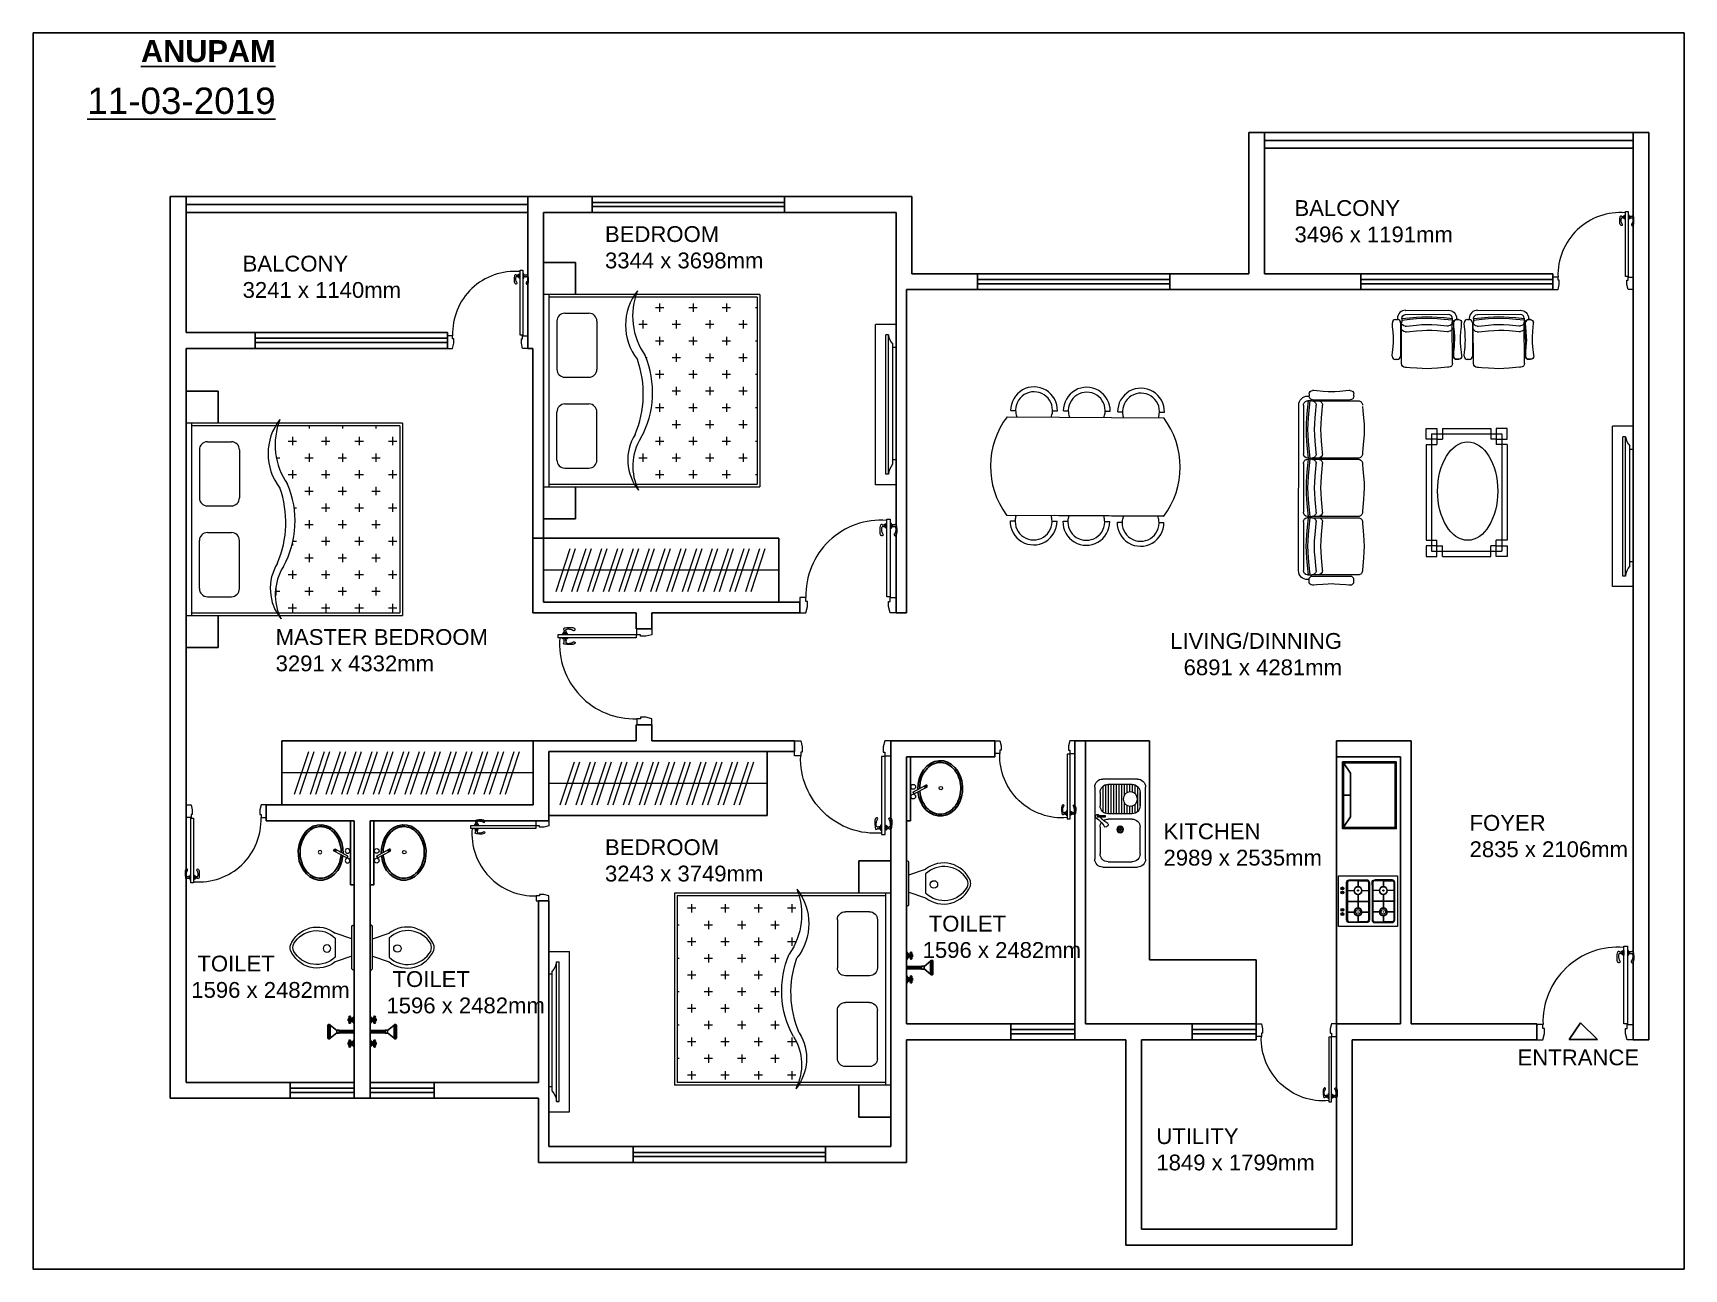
# Model space of a CAD drawing. Header units: millimetres. Extents: x 3764613 to 3780273, y -673 to 11054.
import ezdxf

# ---------------------------------------------------------------- set-up
doc = ezdxf.new("R2010")
doc.units = ezdxf.units.MM
for name, color, linetype, lineweight in [('doors&windows', 160, 'Continuous', 5), ('FUR', 8, 'Continuous', 5), ('FURN', 8, 'Continuous', 5), ('furniture', 183, 'Continuous', 5), ('GAS STOW', 124, 'Continuous', 5), ('GREY', 8, 'Continuous', 0), ('PS_SH', 125, 'Continuous', 25), ('WASH BASIN', 125, 'Continuous', 5)]:
    doc.layers.add(name, color=color, linetype=linetype, lineweight=lineweight)
doc.layers.add('GRAY', color=8, linetype='Continuous')
doc.layers.add('Wall', color=30, linetype='Continuous')
doc.styles.get("Standard").update_dxf_attribs({"font": 'arial.ttf', "height": 100})

msp = doc.modelspace()

# ---------------------------------------------------------------- texts
at = {"layer": 'Wall', "color": 7, "char_height": 250, "attachment_point": 3}
for s, insert in [('{\\fArial|b1|i0|c0|p34;\\H0.83333x;\\L\\C0;ANUPAM}', (3766914, 10986)), ('{\\L11-03-2019}', (3766914, 10536))]:
    msp.add_mtext_dynamic_manual_height_columns(s, width=2991.35, gutter_width=500, heights=[0], dxfattribs=dict(at, insert=insert))
at = {"layer": 'Wall', "char_height": 150}
for s, width, gutter_width, heights, insert, attachment_point in [('BALCONY\\P3496 x 1191mm ', 1712.56, 500, [0], (3776578, 9468), 1), ('BEDROOM   \\P3344 x 3698mm', 3532.05, 500, [0], (3770038, 9221), 1), ('BALCONY\\P3241 x 1140mm ', 1712.56, 500, [0], (3766601, 8941), 1), ('MASTER BEDROOM   \\P3291 x 4332mm', 3532.05, 500, [0], (3766914, 5398), 1), ('LIVING/DINNING\\P6891 x 4281mm', 1724.87, 500, [0], (3777029, 5361), 3), ('KITCHEN\\P2989 x 2535mm', 1837.39, 500, [0], (3775336, 3555), 1), ('BEDROOM   \\P3243 x 3749mm', 3532.05, 500, [0], (3770038, 3404), 1), ('ENTRANCE', 1163.61, 500, [0], (3779847, 1410), 3), ('UTILITY\\P1849 x 1799mm', 2502.49, 626, [421], (3775268, 663), 1)]:
    msp.add_mtext_dynamic_manual_height_columns(s, width=width, gutter_width=gutter_width, heights=heights, dxfattribs=dict(at, insert=insert, attachment_point=attachment_point))
at = {"layer": 'Wall'}
note = msp.add_mtext_dynamic_manual_height_columns('FOYER   \\P2835 x 2106mm\\P', width=2040.22, gutter_width=500, heights=[470, 0], dxfattribs=dict(at, insert=(3778239, 3635), char_height=150, attachment_point=1))
note = msp.add_mtext_dynamic_manual_height_columns(' TOILET  \\P1596 x 2482mm\\P', width=2040.22, gutter_width=500, heights=[470, 0], dxfattribs=dict(at, insert=(3773051, 2679), char_height=150, attachment_point=1))
note = msp.add_mtext_dynamic_manual_height_columns(' TOILET  \\P1596 x 2482mm\\P', width=2040.22, gutter_width=500, heights=[470, 0], dxfattribs=dict(at, insert=(3766114, 2300), char_height=150, attachment_point=1))
note = msp.add_mtext_dynamic_manual_height_columns(' TOILET  \\P1596 x 2482mm\\P', width=2040.22, gutter_width=500, heights=[470, 0], dxfattribs=dict(at, insert=(3767965, 2153), char_height=150, attachment_point=1))

# ---------------------------------------------------------------- blocks, each defined once
blk = doc.blocks.new('A$C30CD52F0')
at = {"layer": 'doors&windows'}
for points in [[(22.74, 23.32), (22.35, 23.32)], [(22.36, 22.71), (22.74, 22.71)], [(24.22, 23.32), (24.61, 23.32)], [(24.6, 22.71), (24.22, 22.71)]]:
    blk.add_lwpolyline(points, dxfattribs=at)
for points in [[(22.96, 22.35), (22.74, 22.35), (22.74, 23.65), (22.96, 23.65)], [(23.03, 24.8), (23.93, 24.8), (23.93, 4.18), (23.03, 4.18)], [(24, 22.35), (24.22, 22.35), (24.22, 23.65), (24, 23.65)], [(1.6, 4), (0, 4), (0, 0), (1.6, 0), (2, 1.6), (2, 3), (1.6, 3), (1.6, 4)], [(23.85, 4), (25.45, 4), (25.45, 0), (23.85, 0), (23.45, 1.6), (23.45, 3), (23.85, 3), (23.85, 4)]]:
    blk.add_lwpolyline(points, close=True, dxfattribs=at)
blk.add_arc((21.38, 4.68), 19.79, 85.2161, 181.9693, dxfattribs=at)
for points, start_tangent, end_tangent in [([(22.35, 23.32), (22.16, 23.23), (21.99, 23.23), (21.81, 23.35), (21.53, 23.43), (21.32, 22.94), (21.23, 21.57), (21.53, 20.47), (21.77, 20.34), (22.02, 20.59), (21.85, 21), (21.6, 21.78), (21.57, 22.09), (21.62, 22.47), (21.69, 22.64), (21.75, 22.73), (21.92, 22.82), (22.16, 22.78), (22.34, 22.7), (22.35, 23.32)], (-0.854735, -0.519065), (-0.854735, -0.519065)), ([(24.61, 23.32), (24.8, 23.23), (24.96, 23.23), (25.15, 23.35), (25.43, 23.43), (25.64, 22.94), (25.73, 21.57), (25.43, 20.47), (25.19, 20.34), (24.94, 20.59), (25.11, 21), (25.35, 21.78), (25.39, 22.09), (25.34, 22.47), (25.27, 22.64), (25.21, 22.73), (25.04, 22.82), (24.8, 22.78), (24.62, 22.7), (24.61, 23.32)], (0.854735, -0.519065), (0.854735, -0.519065))]:
    blk.add_spline(points, degree=3, dxfattribs=dict(at, start_tangent=start_tangent, end_tangent=end_tangent))
blk = doc.blocks.new('A$C1FEC56E2')
at = {"layer": 'furniture', "color": 151, "ltscale": 0.5}
for p, q in [((19, 27), (0, 27)), ((5.83, 26), (3.5, 19)), ((13.17, 26), (15.5, 19)), ((13.5, 19), (5.5, 19))]:
    blk.add_line(p, q, dxfattribs=at)
blk.add_lwpolyline([(1, 26), (18, 26)], dxfattribs=at)
blk.add_circle((9.1, 15.49), 1.57, dxfattribs=at)
for centre, radius, start, end in [((0.88, 26.87), 0.884, 171.8699, 278.1301), ((18.13, 26.87), 0.884, 261.8699, 8.1301), ((13.02, 11.42), 12.17, 141.46911, 247.97143), ((13.7, 11.18), 11.33, 136.36773, 238.94682), ((5.98, 11.42), 12.17, 292.02843, 38.53071), ((5.3, 11.18), 11.33, 301.05301, 43.63209), ((9.5, 5.12), 4, 245.73182, 294.26817), ((9.5, 4), 4, 254.86053, 285.13947)]:
    blk.add_arc(centre, radius, start, end, dxfattribs=at)
blk = doc.blocks.new('A$C72CD4F79')
at = {"layer": 'PS_SH'}
for p, q in [((-8.87, 2.2), (-8.07, 2.2)), ((-8.87, -2.2), (-8.87, 2.2)), ((-8.87, 2.04), (-8.07, 2.04)), ((-8.87, 1.88), (-8.07, 1.88)), ((-8.87, 1.72), (-8.07, 1.72)), ((-8.87, 1.56), (-8.07, 1.56)), ((-8.87, 1.4), (-8.07, 1.4)), ((-8.87, 1.24), (-8.07, 1.24)), ((-8.87, 1.08), (-8.07, 1.08)), ((-8.87, 0.92), (-8.07, 0.92)), ((-8.87, 0.76), (-8.07, 0.76)), ((-8.87, 0.6), (-8.07, 0.6)), ((-8.87, 0.44), (-8.07, 0.44)), ((-8.87, 0.28), (-8.07, 0.28)), ((-8.87, 0.2), (-8.07, 0.2)), ((-8.87, 0.04), (-8.07, 0.04)), ((-8.67, 2.4), (-8.27, 2.4)), ((-8.07, -2.2), (-8.07, 2.2)), ((-8.07, 2.2), (-5.87, 0.4)), ((-5.87, -0.48), (-5.87, 0.48)), ((-5.87, 0.48), (-5.07, 0.48)), ((-5.07, -0.48), (-5.07, 0.48)), ((-5.07, 0.4), (0, 0.4)), ((-5.07, 0.24), (0, 0.24)), ((0, -0.4), (0, 0.4)), ((-8.87, -0.12), (-8.07, -0.12)), ((-8.87, -0.28), (-8.07, -0.28)), ((-8.87, -0.44), (-8.07, -0.44)), ((-8.87, -0.6), (-8.07, -0.6)), ((-8.87, -0.76), (-8.07, -0.76)), ((-8.87, -0.92), (-8.07, -0.92)), ((-8.87, -1.08), (-8.07, -1.08)), ((-8.87, -1.24), (-8.07, -1.24)), ((-8.87, -1.4), (-8.07, -1.4)), ((-8.87, -1.56), (-8.07, -1.56)), ((-8.87, -1.72), (-8.07, -1.72)), ((-8.87, -1.88), (-8.07, -1.88)), ((-8.87, -2.04), (-8.07, -2.04)), ((-8.87, -2.2), (-8.07, -2.2)), ((-8.67, -2.4), (-8.27, -2.4)), ((-8.07, -2.2), (-5.87, -0.4)), ((-5.87, -0.48), (-5.07, -0.48)), ((-5.07, -0.24), (0, -0.24)), ((-5.07, -0.4), (0, -0.4))]:
    blk.add_line(p, q, dxfattribs=at)
at = {"layer": 'PS_SH', "color": 15}
for p, q in [((-1.02, 4.38), (-2.03, 4.38)), ((-2.03, 4.38), (-2.03, 3.62)), ((-2.03, 3.62), (-1.02, 3.62)), ((-1.65, 4.38), (-1.65, 4.64)), ((-1.65, 3.62), (-1.65, 3.37)), ((-1.4, 4.38), (-1.4, 4.64)), ((-1.4, 3.62), (-1.4, 3.37)), ((-1.02, 3.62), (-1.02, 4.38)), ((-0.76, 3.51), (-0.76, 4.48)), ((-0.25, 4.9), (-0.25, 3.1)), ((0, 5.4), (0, 2.6)), ((-1.02, -3.62), (-2.03, -3.62)), ((-2.03, -3.62), (-2.03, -4.38)), ((-2.03, -4.38), (-1.02, -4.38)), ((-1.65, -3.62), (-1.65, -3.37)), ((-1.65, -4.38), (-1.65, -4.64)), ((-1.4, -3.62), (-1.4, -3.37)), ((-1.4, -4.38), (-1.4, -4.64)), ((-1.02, -4.38), (-1.02, -3.62)), ((-0.76, -4.49), (-0.76, -3.52)), ((-0.25, -3.1), (-0.25, -4.9)), ((0, -2.6), (0, -5.4))]:
    blk.add_line(p, q, dxfattribs=at)
for centre in [(-1.52, 4.89), (-1.52, 4), (-1.52, 3.11), (-1.52, -3.11), (-1.52, -4), (-1.52, -4.89)]:
    blk.add_circle(centre, 0.284, dxfattribs=at)
at = {"layer": 'PS_SH'}
for centre, start, end in [((-8.67, 2.2), 90, 180), ((-8.27, 2.2), 360, 90), ((-8.67, -2.2), 180, 270), ((-8.27, -2.2), 270, 360)]:
    blk.add_arc(centre, 0.2, start, end, dxfattribs=at)
at = {"layer": 'PS_SH', "color": 15}
for centre, start, end in [((-1.4, 5.78), 285.2551, 344.7449), ((-1.4, 2.22), 15.2551, 74.7449), ((-1.4, -2.22), 285.2551, 344.7449), ((-1.4, -5.78), 15.2551, 74.7449)]:
    blk.add_arc(centre, 1.45, start, end, dxfattribs=at)
blk = doc.blocks.new('A$C1DA0452C')
at = {"layer": 'GRAY', "color": 4, "ltscale": 36}
for p, q in [((18.41, 22.64), (19.77, 22.64)), ((18.41, 0), (18.41, 22.64)), ((18.41, 0), (19.77, 0))]:
    blk.add_line(p, q, dxfattribs=at)
at = {"layer": 'GREY', "color": 5}
for p, q in [((17.18, 13.14), (12.66, 10.74)), ((17.53, 12.49), (13.01, 10.09)), ((17.53, 12.49), (17.18, 13.14))]:
    blk.add_line(p, q, dxfattribs=at)
for centre, radius in [((7.68, 11.1), 0.607), ((17.43, 14.1), 0.836), ((13.14, 10.59, 1.39), 0.279), ((17.43, 10.66), 0.836)]:
    blk.add_circle(centre, radius, dxfattribs=at)
blk.add_arc((12.84, 10.41), 0.369, 118.05162, 298.05162, dxfattribs=at)
at = {"layer": 'Wall', "color": 4, "extrusion": (0, 0, -1)}
blk.add_ellipse((7.9, 11.2), major_axis=(0, -9.79), ratio=0.809315, start_param=4.673419, end_param=10.873631, dxfattribs=at)
at = {"layer": 'Wall', "color": 4}
blk.add_open_spline([(15.16, 11.23), (15.17, 10.44), (15.09, 9.64), (14.7, 7.79), (14.31, 6.76), (13.27, 4.95), (12.62, 4.17), (11.16, 2.96), (10.34, 2.53), (8.97, 2.14), (8.43, 2.06), (7.9, 2.06), (7.32, 2.06), (6.74, 2.15), (5.33, 2.58), (4.52, 3.03), (3.08, 4.28), (2.44, 5.07), (1.42, 6.9), (1.05, 7.94), (0.62, 10.11), (0.57, 11.25), (0.8, 13.47), (1.08, 14.56), (1.93, 16.52), (2.49, 17.4), (3.83, 18.85), (4.6, 19.41), (6.23, 20.16), (7.09, 20.34), (8.82, 20.32), (9.68, 20.12), (11.3, 19.34), (12.06, 18.76), (13.38, 17.29), (13.94, 16.39), (14.76, 14.41), (15.02, 13.32), (15.12, 12.16), (15.13, 12.11), (15.13, 12.05)], degree=3, knots=[4.708407, 4.708407, 4.708407, 4.708407, 4.966362, 4.966362, 5.329618, 5.329618, 5.692873, 5.692873, 6.056129, 6.056129, 6.283185, 6.283185, 6.283185, 6.527221, 6.527221, 6.890477, 6.890477, 7.253733, 7.253733, 7.616989, 7.616989, 7.980244, 7.980244, 8.3435, 8.3435, 8.706756, 8.706756, 9.070012, 9.070012, 9.433268, 9.433268, 9.796524, 9.796524, 10.159779, 10.159779, 10.523035, 10.523035, 10.886291, 10.886291, 10.902852, 10.902852, 10.902852, 10.902852], dxfattribs=at)
blk = doc.blocks.new('A$C78FE43DC')
h = blk.add_hatch()
h.set_pattern_fill('CROSS', color=191, scale=25, angle=180)
h.set_pattern_definition([(180, (91.328, 80.9995), (-6.25, -6.25), [3.125, -9.375]), (270, (89.7656, 82.562), (6.25, -6.25), [3.125, -9.375])])
h.paths.add_polyline_path([(72.33, 1), (72.33, 46.65, 0.224032), (50.44, 42.99, -0.230989), (19.62, 44.53, 0.230274), (2.33, 46.42), (2.33, 1)])
at = {"layer": 'FURN', "color": 30}
for p, q in [((73.33, 81, 1209.49), (1.33, 81, 1209.49)), ((1.33, 81, 1209.49), (1.33, 0, 1209.49)), ((73.33, 0, 1209.49), (73.33, 81, 1209.49)), ((73.33, 79, 1209.49), (1.33, 79, 1209.49)), ((2.33, 79, 1209.49), (2.33, 1, 1209.49)), ((72.33, 1, 1209.49), (72.33, 79, 1209.49)), ((72.33, 1, 1209.49), (2.33, 1, 1209.49)), ((1.33, 0, 1209.49), (1.33, 0, 1209.49)), ((73.33, 0, 1209.49), (1.33, 0, 1209.49))]:
    blk.add_line(p, q, dxfattribs=at)
at = {"layer": 'FURN', "color": 191}
for p, q in [((11.33, 76, 1209.49), (29.33, 76, 1209.49)), ((63.33, 76, 1209.49), (45.33, 76, 1209.49)), ((8.33, 73, 1209.49), (8.33, 64, 1209.49)), ((32.33, 73, 1209.49), (32.33, 64, 1209.49)), ((42.33, 73, 1209.49), (42.33, 64, 1209.49)), ((66.33, 73, 1209.49), (66.33, 64, 1209.49)), ((11.33, 61, 1209.49), (29.33, 61, 1209.49)), ((63.33, 61, 1209.49), (45.33, 61, 1209.49))]:
    blk.add_line(p, q, dxfattribs=at)
for centre, radius, start, end in [((11.33, 73, 1209.49), 3, 90, 180), ((29.33, 73, 1209.49), 3, 0, 90), ((45.33, 73, 1209.49), 3, 90, 180), ((63.33, 73, 1209.49), 3, 0, 90), ((11.33, 64, 1209.49), 3, 180, 270), ((29.33, 64, 1209.49), 3, 270, 0), ((45.33, 64, 1209.49), 3, 180, 270), ((63.33, 64, 1209.49), 3, 270, 0), ((11.38, 31.45, 1209.49), 18.01, 58.09136, 129.18046), ((61.86, 29.47, 1209.49), 20.82, 51.91904, 128.08096), ((9.03, 27.7, 1209.49), 19.88, 57.83898, 117.01953), ((36.61, 75.34, 1209.49), 35.19, 241.11782, 293.14402), ((36.1, 82.31, 1209.49), 38.68, 246.8675, 289.52669), ((65.27, 21.62, 1209.49), 26, 68.72561, 124.75984)]:
    blk.add_arc(centre, radius, start, end, dxfattribs=at)
at = {"layer": 'Wall'}
for p, q in [((-10.67, 69, 1209.49), (-10.67, 81, 1209.49)), ((85.33, 69, 1209.49), (85.33, 81, 1209.49)), ((1.33, 69, 1209.49), (-10.67, 69, 1209.49)), ((73.33, 69, 1209.49), (85.33, 69, 1209.49))]:
    blk.add_line(p, q, dxfattribs=at)
blk = doc.blocks.new('A$C3B0D2125')
at = {"layer": 'WASH BASIN'}
h = blk.add_hatch(dxfattribs=at)
h.set_pattern_fill('HONEY', color=256, scale=3, style=0)
h.set_pattern_definition([(0, (-3678.3037, -774.5299), (0.5625, 0.324759525), [0.375, -0.75]), (120, (-3678.3037, -774.5299), (-0.5625, 0.324759527), [0.375, -0.75]), (60, (-3678.3037, -774.5299), (1e-09, 0.649519052), [-0.75, 0.375])])
h.paths.add_polyline_path([(17.68, 9.5, 1), (20.14, 9.5, 1)])
for p, q in [((13, 5), (13, 14)), ((15, 5), (15, 14))]:
    blk.add_line(p, q, dxfattribs=at)
for points in [[(3, 19), (30, 19)], [(0, 3), (0, 16)], [(2, 5), (2, 14)], [(2, 14), (13, 14)], [(2, 13), (13, 13)], [(2.17, 15), (12.83, 15)], [(2.76, 16), (12.24, 16)], [(5, 17), (10, 17)], [(13.65, 17.7), (13.65, 15.06), (14.35, 15.06), (14.35, 17.7)], [(14.05, 18), (13.95, 18)], [(18, 17), (28, 17)], [(31, 14), (31, 5)], [(33, 16), (33, 3)], [(2, 12), (13, 12)], [(2, 11), (13, 11)], [(2, 10), (13, 10)], [(2, 9), (13, 9)], [(2, 8), (6.14, 8)], [(2, 7), (5.16, 7)], [(8.86, 8), (13, 8)], [(9.84, 7), (13, 7)], [(2, 6), (4.83, 6)], [(2, 5), (4.9, 5)], [(2.17, 4), (5.41, 4)], [(2.76, 3), (12.24, 3)], [(30, 0), (3, 0)], [(10, 2), (5, 2)], [(5, 2), (10, 2)], [(9.59, 4), (12.83, 4)], [(10.1, 5), (13, 5)], [(10.17, 6), (13, 6)], [(28, 2), (18, 2)]]:
    blk.add_lwpolyline(points, dxfattribs=at)
for centre, radius in [((7.5, 5.68), 2.68), ((18.91, 9.5), 1.23)]:
    blk.add_circle(centre, radius, dxfattribs=at)
for centre, radius, start, end in [((3, 16), 3, 90, 180), ((14, 18), 0.719, 39.16288, 230.83712), ((30, 16), 3, 0, 90), ((5, 14), 3, 90, 180), ((10, 14), 3, 0, 90), ((8.94, 10.02), 8.73, 57.30852, 58.13983), ((13.97, 17.68), 0.322, 94.64222, 176.21866), ((14.03, 17.68), 0.322, 3.78134, 85.35778), ((8.94, 10.02), 8.73, 27.83039, 51.71715), ((21.98, 23.06), 8.73, 211.86017, 242.16961), ((18, 14), 3, 144.79037, 180), ((18, 14), 3, 90, 125.20963), ((17.05, 14.95), 0.931, 244.87145, 25.12855), ((28, 14), 3, 0, 90), ((3, 3), 3, 180, 270), ((5, 5), 3, 180, 270), ((10, 5), 3, 270, 0), ((18, 5), 3, 180, 270), ((28, 5), 3, 270, 0), ((30, 3), 3, 270, 0)]:
    blk.add_arc(centre, radius, start, end, dxfattribs=at)
blk = doc.blocks.new('A$C4C712874')
at = {"layer": 'GAS STOW'}
for p, q in [((1.33, 13.54), (3.78, 13.54)), ((5.21, 14.97), (5.21, 17.17)), ((5.21, 13.54), (5.29, 13.54)), ((5.21, 13.46), (5.21, 13.54)), ((6.72, 13.54), (9.17, 13.54)), ((13.28, 13.54), (10.83, 13.54)), ((14.79, 13.54), (14.71, 13.54)), ((14.79, 14.97), (14.79, 17.17)), ((14.79, 13.46), (14.79, 13.54)), ((18.67, 13.54), (16.22, 13.54)), ((20.2, 14.45), (21.03, 14.4)), ((20.2, 14.15), (21.03, 14.2)), ((20.2, 12.9), (21.03, 12.85)), ((20.2, 12.6), (21.03, 12.65)), ((1.33, 9.54), (9.17, 9.54)), ((5.21, 6.97), (5.21, 12.03)), ((18.67, 9.54), (10.83, 9.54)), ((14.79, 6.97), (14.79, 12.03)), ((20.2, 6.4), (21.03, 6.35)), ((1.33, 5.54), (3.78, 5.54)), ((5.21, 5.46), (5.21, 5.54)), ((5.21, 5.54), (5.29, 5.54)), ((5.21, 1.83), (5.21, 4.03)), ((6.72, 5.54), (9.17, 5.54)), ((13.28, 5.54), (10.83, 5.54)), ((14.79, 5.54), (14.71, 5.54)), ((14.79, 5.46), (14.79, 5.54)), ((14.79, 1.83), (14.79, 4.03)), ((18.67, 5.54), (16.22, 5.54)), ((20.2, 6.1), (21.03, 6.15)), ((20.2, 4.85), (21.03, 4.8)), ((20.2, 4.55), (21.03, 4.6))]:
    blk.add_line(p, q, dxfattribs=at)
blk.add_lwpolyline([(0, 19), (22, 19), (22, 0), (0, 0)], close=True, dxfattribs=at)
for points in [[(9.5, 2.5), (9.5, 16.5, 0.414214), (8.5, 17.5), (2, 17.5, 0.414214), (1, 16.5), (1, 2.5, 0.414214), (2, 1.5), (8.5, 1.5)], [(5.29, 1.8), (2, 1.8, -0.414214), (1.3, 2.5), (1.3, 16.5, -0.414214), (2, 17.2), (5.29, 17.2)], [(1.33, 16.17), (1.33, 16.5, -0.414214), (2, 17.17), (5.21, 17.17)], [(5.29, 1.8), (8.5, 1.8, 0.414214), (9.2, 2.5), (9.2, 16.5, 0.414214), (8.5, 17.2), (5.29, 17.2)], [(9.17, 16.17), (9.17, 16.5, 0.414214), (8.5, 17.17), (5.29, 17.17)], [(10.5, 2.5), (10.5, 16.5, -0.414214), (11.5, 17.5), (18, 17.5, -0.414214), (19, 16.5), (19, 2.5, -0.414214), (18, 1.5), (11.5, 1.5)], [(14.71, 1.8), (11.5, 1.8, -0.414214), (10.8, 2.5), (10.8, 16.5, -0.414214), (11.5, 17.2), (14.71, 17.2)], [(10.83, 16.17), (10.83, 16.5, -0.414214), (11.5, 17.17), (14.71, 17.17)], [(14.71, 1.8), (18, 1.8, 0.414214), (18.7, 2.5), (18.7, 16.5, 0.414214), (18, 17.2), (14.71, 17.2)], [(18.67, 16.17), (18.67, 16.5, 0.414214), (18, 17.17), (14.79, 17.17)], [(5.21, 1.83), (2, 1.83, -0.414214), (1.33, 2.5), (1.33, 2.8)], [(5.29, 1.83), (8.5, 1.83, 0.414214), (9.17, 2.5), (9.17, 2.8)], [(9.5, 3.5), (9.5, 2.5, -0.414214), (8.5, 1.5)], [(10.5, 3.5), (10.5, 2.5, 0.414214), (11.5, 1.5)], [(14.71, 1.83), (11.5, 1.83, -0.414214), (10.83, 2.5), (10.83, 2.8)], [(14.79, 1.83), (18, 1.83, 0.414214), (18.67, 2.5), (18.67, 2.8)]]:
    blk.add_lwpolyline(points, format="xyb", dxfattribs=at)
for points in [[(1.33, 13.54), (1.33, 16.5)], [(1.33, 9.54), (1.33, 13.46)], [(1.33, 13.46), (3.78, 13.46)], [(5.21, 13.46), (5.29, 13.46)], [(5.29, 14.97), (5.29, 17.17)], [(5.29, 13.46), (5.29, 13.54)], [(6.72, 13.46), (9.17, 13.46)], [(9.17, 13.54), (9.17, 16.5)], [(9.17, 9.54), (9.17, 13.46)], [(10.83, 13.54), (10.83, 16.5)], [(13.28, 13.46), (10.83, 13.46)], [(10.83, 9.54), (10.83, 13.46)], [(14.71, 14.97), (14.71, 17.17)], [(14.71, 13.46), (14.71, 13.54)], [(14.79, 13.46), (14.71, 13.46)], [(18.67, 13.46), (16.22, 13.46)], [(18.67, 13.54), (18.67, 16.5)], [(18.67, 9.54), (18.67, 13.46)], [(1.33, 5.54), (1.33, 9.46)], [(1.33, 9.46), (9.17, 9.46)], [(5.29, 6.97), (5.29, 12.03)], [(9.17, 5.54), (9.17, 9.46)], [(18.67, 9.46), (10.83, 9.46)], [(10.83, 5.54), (10.83, 9.46)], [(14.71, 6.97), (14.71, 12.03)], [(18.67, 5.54), (18.67, 9.46)], [(1.33, 2.83), (1.33, 5.46)], [(1.33, 5.46), (3.78, 5.46)], [(5.21, 5.46), (5.29, 5.46)], [(5.29, 5.46), (5.29, 5.54)], [(5.29, 1.83), (5.29, 4.03)], [(6.72, 5.46), (9.17, 5.46)], [(9.17, 2.83), (9.17, 5.46)], [(10.83, 2.83), (10.83, 5.46)], [(13.28, 5.46), (10.83, 5.46)], [(14.71, 5.46), (14.71, 5.54)], [(14.79, 5.46), (14.71, 5.46)], [(14.71, 1.83), (14.71, 4.03)], [(18.67, 5.46), (16.22, 5.46)], [(18.67, 2.83), (18.67, 5.46)]]:
    blk.add_lwpolyline(points, dxfattribs=at)
for centre, radius in [((5.25, 13.5), 1.44), ((5.25, 13.5), 0.864), ((14.75, 13.5), 1.44), ((14.75, 13.5), 0.864), ((20.61, 14.3), 0.533), ((20.61, 12.75), 0.533), ((5.25, 5.5), 1.44), ((14.75, 5.5), 1.44), ((20.61, 6.25), 0.533), ((5.25, 5.5), 0.213), ((14.75, 5.5), 0.213), ((20.61, 4.7), 0.533)]:
    blk.add_circle(centre, radius, dxfattribs=at)
for centre, radius, start, end in [((5.25, 13.5), 1.47, 91.5591, 178.4409), ((5.25, 13.5), 1.47, 181.5591, 268.4409), ((5.25, 13.5), 1.47, 1.5591, 88.4409), ((5.25, 13.5), 1.47, 271.5591, 358.4409), ((14.75, 13.5), 1.47, 91.5591, 178.4409), ((14.75, 13.5), 1.47, 181.5591, 268.4409), ((14.75, 13.5), 1.47, 1.5591, 88.4409), ((14.75, 13.5), 1.47, 271.5591, 358.4409), ((20.61, 14.3), 0.433, 159.72948, 200.27052), ((20.61, 12.75), 0.433, 159.72948, 200.27052), ((20.61, 14.3), 0.433, 346.64589, 13.35411), ((20.61, 12.75), 0.433, 346.64589, 13.35411), ((5.25, 5.5), 1.47, 91.5591, 178.4409), ((5.25, 5.5), 1.47, 1.5591, 88.4409), ((14.75, 5.5), 1.47, 91.5591, 178.4409), ((14.75, 5.5), 1.47, 1.5591, 88.4409), ((20.61, 6.25), 0.433, 159.72948, 200.27052), ((20.61, 6.25), 0.433, 346.64589, 13.35411), ((5.25, 5.5), 1.47, 181.5591, 268.4409), ((5.25, 5.5), 1.47, 271.5591, 358.4409), ((14.75, 5.5), 1.47, 181.5591, 268.4409), ((14.75, 5.5), 1.47, 271.5591, 358.4409), ((20.61, 4.7), 0.433, 159.72948, 200.27052), ((20.61, 4.7), 0.433, 346.64589, 13.35411)]:
    blk.add_arc(centre, radius, start, end, dxfattribs=at)
blk = doc.blocks.new('A$C63D544E8')
at = {"layer": 'Wall'}
for p, q in [((500, 623), (434, 525)), ((434, 525), (434, 111)), ((434, 318), (500, 318)), ((500, 13), (434, 111))]:
    blk.add_line(p, q, dxfattribs=at)
for points in [[(510, 633), (510, 0), (0, 0), (0, 633)], [(500, 623), (500, 10), (10, 10), (10, 623)]]:
    blk.add_lwpolyline(points, close=True, dxfattribs=at)
blk = doc.blocks.new('A$C01503D27')
at = {"layer": 'Wall'}
for p, q in [((159, 158), (0, 0)), ((269, 0), (159, 158)), ((0, 0), (269, 0))]:
    blk.add_line(p, q, dxfattribs=at)
blk = doc.blocks.new('A$C713D3154')
at = {"layer": 'FUR', "color": 30}
for p, q in [((0, 50.09, -2534.83), (4.22, 50.09, -2534.83)), ((0, 45.88, -2534.83), (0, 50.09, -2534.83)), ((4.22, 45.88, -2534.83), (0, 45.88, -2534.83)), ((2.11, 2.11, -2534.83), (2.11, 47.99, -2534.83)), ((2.11, 47.99, -2534.83), (29.53, 47.99, -2534.83)), ((4.22, 50.09, -2534.83), (4.22, 45.88, -2534.83)), ((4.22, 45.88, -2534.83), (6.33, 45.88, -2534.83)), ((4.22, 45.88, -2534.83), (4.22, 43.77, -2534.83)), ((6.33, 50.09, -2534.83), (25.31, 50.09, -2534.83)), ((6.33, 50.09, -2534.83), (6.33, 45.88, -2534.83)), ((25.31, 50.09, -2534.83), (25.31, 45.88, -2534.83)), ((27.42, 45.88, -2534.83), (25.31, 45.88, -2534.83)), ((27.42, 50.09, -2534.83), (27.42, 45.88, -2534.83)), ((31.64, 50.09, -2534.83), (27.42, 50.09, -2534.83)), ((27.42, 45.88, -2534.83), (31.64, 45.88, -2534.83)), ((27.42, 45.88, -2534.83), (27.42, 43.77, -2534.83)), ((29.53, 2.11, -2534.83), (29.53, 47.99, -2534.83)), ((31.64, 45.88, -2534.83), (31.64, 50.09, -2534.83)), ((0, 6.33, -2534.83), (0, 43.77, -2534.83)), ((0, 43.77, -2534.83), (4.22, 43.77, -2534.83)), ((31.64, 43.77, -2534.83), (27.42, 43.77, -2534.83)), ((31.64, 6.33, -2534.83), (31.64, 43.77, -2534.83)), ((0, 6.33, -2534.83), (4.22, 6.33, -2534.83)), ((0, 4.22, -2534.83), (0, 0, -2534.83)), ((4.22, 4.22, -2534.83), (0, 4.22, -2534.83)), ((0, 0, -2534.83), (4.22, 0, -2534.83)), ((2.11, 2.11, -2534.83), (29.53, 2.11, -2534.83)), ((4.22, 4.22, -2534.83), (4.22, 6.33, -2534.83)), ((4.22, 0, -2534.83), (4.22, 4.22, -2534.83)), ((4.22, 4.22, -2534.83), (6.33, 4.22, -2534.83)), ((6.33, 0, -2534.83), (6.33, 4.22, -2534.83)), ((6.33, 0, -2534.83), (25.31, 0, -2534.83)), ((25.31, 0, -2534.83), (25.31, 4.22, -2534.83)), ((27.42, 4.22, -2534.83), (25.31, 4.22, -2534.83)), ((27.42, 4.22, -2534.83), (27.42, 6.33, -2534.83)), ((31.64, 6.33, -2534.83), (27.42, 6.33, -2534.83)), ((27.42, 0, -2534.83), (27.42, 4.22, -2534.83)), ((27.42, 4.22, -2534.83), (31.64, 4.22, -2534.83)), ((31.64, 0, -2534.83), (27.42, 0, -2534.83)), ((31.64, 4.22, -2534.83), (31.64, 0, -2534.83))]:
    blk.add_line(p, q, dxfattribs=at)
at = {"layer": 'FUR', "color": 30, "extrusion": (0, 0, -1)}
blk.add_ellipse((16.23, 24.51, -2534.83), major_axis=(0, 19.24), ratio=0.61062, dxfattribs=at)
blk = doc.blocks.new('A$C3AB612D9')
at = {"layer": 'FUR', "color": 30}
for p, q in [((19.85, 70.15, -2534.83), (2.22, 70.14, -2534.83)), ((3.97, 71.92, -2534.83), (3.97, 72.78, -2534.83)), ((5.29, 74.09, -2534.83), (5.74, 74.09, -2534.83)), ((19.6, 70.58, -2534.83), (5.29, 70.58, -2534.83)), ((5.74, 74.09, -2534.83), (6.93, 73.97, -2534.83)), ((6.93, 73.97, -2534.83), (9.27, 73.76, -2534.83)), ((9.27, 73.76, -2534.83), (11.19, 73.63, -2534.83)), ((11.19, 73.63, -2534.83), (11.99, 73.59, -2534.83)), ((11.99, 73.59, -2534.83), (13.7, 73.63, -2534.83)), ((13.7, 73.63, -2534.83), (15.62, 73.76, -2534.83)), ((15.62, 73.76, -2534.83), (17.95, 73.98, -2534.83)), ((17.95, 73.98, -2534.83), (19.15, 74.1, -2534.83)), ((19.15, 74.1, -2534.83), (19.59, 74.1, -2534.83)), ((19.85, 70.15, -2534.83), (21.46, 70.15, -2534.83)), ((20.92, 72.78, -2534.83), (20.92, 71.91, -2534.83)), ((21.46, 71.97, -2534.83), (20.92, 71.96, -2534.83)), ((21.26, 70.15, -2534.83), (21.62, 66.6, -2534.83)), ((0.2, 63.68, -2534.83), (0.05, 61.34, -2534.83)), ((0.46, 66.53, -2534.83), (0.2, 63.68, -2534.83)), ((0.61, 67.98, -2534.83), (0.46, 66.53, -2534.83)), ((15.82, 67.99, -2534.83), (15.82, 68.54, -2534.83)), ((15.97, 66.54, -2534.83), (15.82, 67.99, -2534.83)), ((16.23, 63.69, -2534.83), (15.97, 66.54, -2534.83)), ((16.39, 61.35, -2534.83), (16.23, 63.69, -2534.83)), ((18.24, 67.99, -2534.83), (18.24, 68.54, -2534.83)), ((18.39, 66.54, -2534.83), (18.24, 67.99, -2534.83)), ((18.65, 63.69, -2534.83), (18.39, 66.54, -2534.83)), ((18.8, 61.35, -2534.83), (18.65, 63.69, -2534.83)), ((21.62, 66.6, -2534.83), (21.88, 63.74, -2534.83)), ((21.88, 63.74, -2534.83), (22.04, 61.38, -2534.83)), ((23.08, 68.54, -2534.83), (23.09, 50, -2534.83)), ((24.92, 5.57, -2534.83), (24.89, 68.54, -2534.83)), ((0.05, 61.34, -2534.83), (0, 59.26, -2534.83)), ((0, 59.26, -2534.83), (0.05, 57.18, -2534.83)), ((0.05, 57.18, -2534.83), (0.21, 54.84, -2534.83)), ((16.23, 54.85, -2534.83), (16.39, 57.18, -2534.83)), ((16.44, 59.27, -2534.83), (16.39, 61.35, -2534.83)), ((16.39, 57.18, -2534.83), (16.44, 59.27, -2534.83)), ((18.65, 54.85, -2534.83), (18.81, 57.19, -2534.83)), ((18.86, 59.27, -2534.83), (18.8, 61.35, -2534.83)), ((18.81, 57.19, -2534.83), (18.86, 59.27, -2534.83)), ((22.04, 57.16, -2534.83), (21.89, 54.8, -2534.83)), ((22.04, 61.38, -2534.83), (22.1, 59.27, -2534.83)), ((22.1, 59.27, -2534.83), (22.04, 57.16, -2534.83)), ((0.21, 54.84, -2534.83), (0.47, 51.99, -2534.83)), ((0.47, 51.99, -2534.83), (0.62, 50.54, -2534.83)), ((0.62, 50.54, -2534.83), (0.62, 49.99, -2534.83)), ((15.83, 50.54, -2534.83), (15.98, 52, -2534.83)), ((15.83, 50, -2534.83), (15.83, 50.54, -2534.83)), ((15.98, 52, -2534.83), (16.23, 54.85, -2534.83)), ((18.25, 50.55, -2534.83), (18.39, 52, -2534.83)), ((18.25, 50, -2534.83), (18.25, 50.55, -2534.83)), ((18.39, 52, -2534.83), (18.65, 54.85, -2534.83)), ((21.63, 51.94, -2534.83), (21.28, 48.39, -2534.83)), ((21.89, 54.8, -2534.83), (21.63, 51.94, -2534.83)), ((0.47, 44.31, -2534.83), (0.22, 41.46, -2534.83)), ((0.62, 45.77, -2534.83), (0.47, 44.31, -2534.83)), ((0.62, 46.31, -2534.83), (0.62, 45.77, -2534.83)), ((2.23, 48.38, -2534.83), (19.86, 48.39, -2534.83)), ((19.86, 47.93, -2534.83), (2.23, 47.92, -2534.83)), ((15.83, 45.77, -2534.83), (15.83, 46.32, -2534.83)), ((15.98, 44.32, -2534.83), (15.83, 45.77, -2534.83)), ((16.24, 41.47, -2534.83), (15.98, 44.32, -2534.83)), ((18.25, 45.78, -2534.83), (18.25, 46.32, -2534.83)), ((18.4, 44.32, -2534.83), (18.25, 45.78, -2534.83)), ((18.66, 41.47, -2534.83), (18.4, 44.32, -2534.83)), ((21.47, 48.39, -2534.83), (19.86, 48.39, -2534.83)), ((19.86, 47.93, -2534.83), (21.47, 47.94, -2534.83)), ((21.28, 47.94, -2534.83), (21.64, 44.38, -2534.83)), ((21.64, 44.38, -2534.83), (21.9, 41.52, -2534.83)), ((23.09, 46.32, -2534.83), (23.1, 27.79, -2534.83)), ((0.06, 39.12, -2534.83), (0.01, 37.04, -2534.83)), ((0.22, 41.46, -2534.83), (0.06, 39.12, -2534.83)), ((16.4, 39.13, -2534.83), (16.24, 41.47, -2534.83)), ((16.45, 37.05, -2534.83), (16.4, 39.13, -2534.83)), ((18.82, 39.14, -2534.83), (18.66, 41.47, -2534.83)), ((18.87, 37.05, -2534.83), (18.82, 39.14, -2534.83)), ((21.9, 41.52, -2534.83), (22.05, 39.16, -2534.83)), ((22.05, 39.16, -2534.83), (22.11, 37.05, -2534.83)), ((0.01, 37.04, -2534.83), (0.07, 34.96, -2534.83)), ((0.07, 34.96, -2534.83), (0.22, 32.62, -2534.83)), ((0.22, 32.62, -2534.83), (0.48, 29.77, -2534.83)), ((15.99, 29.78, -2534.83), (16.25, 32.63, -2534.83)), ((16.25, 32.63, -2534.83), (16.4, 34.97, -2534.83)), ((16.4, 34.97, -2534.83), (16.45, 37.05, -2534.83)), ((18.41, 29.78, -2534.83), (18.66, 32.63, -2534.83)), ((18.66, 32.63, -2534.83), (18.82, 34.97, -2534.83)), ((18.82, 34.97, -2534.83), (18.87, 37.05, -2534.83)), ((21.9, 32.59, -2534.83), (21.64, 29.73, -2534.83)), ((22.06, 34.94, -2534.83), (21.9, 32.59, -2534.83)), ((22.11, 37.05, -2534.83), (22.06, 34.94, -2534.83)), ((0.48, 29.77, -2534.83), (0.63, 28.32, -2534.83)), ((0.63, 28.32, -2534.83), (0.63, 27.77, -2534.83)), ((2.24, 26.16, -2534.83), (19.87, 26.17, -2534.83)), ((19.88, 25.72, -2534.83), (2.24, 25.71, -2534.83)), ((15.84, 28.33, -2534.83), (15.99, 29.78, -2534.83)), ((15.84, 27.78, -2534.83), (15.84, 28.33, -2534.83)), ((18.26, 28.33, -2534.83), (18.41, 29.78, -2534.83)), ((18.26, 27.78, -2534.83), (18.26, 28.33, -2534.83)), ((21.49, 26.17, -2534.83), (19.87, 26.17, -2534.83)), ((19.88, 25.72, -2534.83), (21.49, 25.72, -2534.83)), ((21.64, 29.73, -2534.83), (21.29, 26.17, -2534.83)), ((21.29, 25.72, -2534.83), (21.65, 22.16, -2534.83)), ((0.23, 19.25, -2534.83), (0.08, 16.91, -2534.83)), ((0.49, 22.09, -2534.83), (0.23, 19.25, -2534.83)), ((0.63, 23.55, -2534.83), (0.49, 22.09, -2534.83)), ((0.63, 24.1, -2534.83), (0.63, 23.55, -2534.83)), ((15.85, 23.56, -2534.83), (15.85, 24.1, -2534.83)), ((15.99, 22.1, -2534.83), (15.85, 23.56, -2534.83)), ((16.25, 19.26, -2534.83), (15.99, 22.1, -2534.83)), ((16.41, 16.92, -2534.83), (16.25, 19.26, -2534.83)), ((18.26, 23.56, -2534.83), (18.26, 24.11, -2534.83)), ((18.41, 22.1, -2534.83), (18.26, 23.56, -2534.83)), ((18.67, 19.26, -2534.83), (18.41, 22.1, -2534.83)), ((18.83, 16.92, -2534.83), (18.67, 19.26, -2534.83)), ((21.65, 22.16, -2534.83), (21.91, 19.31, -2534.83)), ((21.91, 19.31, -2534.83), (22.07, 16.95, -2534.83)), ((23.1, 24.11, -2534.83), (23.11, 5.57, -2534.83)), ((0.08, 16.91, -2534.83), (0.02, 14.83, -2534.83)), ((0.02, 14.83, -2534.83), (0.08, 12.74, -2534.83)), ((0.08, 12.74, -2534.83), (0.23, 10.41, -2534.83)), ((16.26, 10.41, -2534.83), (16.41, 12.75, -2534.83)), ((16.46, 14.84, -2534.83), (16.41, 16.92, -2534.83)), ((16.41, 12.75, -2534.83), (16.46, 14.84, -2534.83)), ((18.68, 10.42, -2534.83), (18.83, 12.75, -2534.83)), ((18.88, 14.84, -2534.83), (18.83, 16.92, -2534.83)), ((18.83, 12.75, -2534.83), (18.88, 14.84, -2534.83)), ((22.07, 12.73, -2534.83), (21.91, 10.37, -2534.83)), ((22.07, 16.95, -2534.83), (22.12, 14.84, -2534.83)), ((22.12, 14.84, -2534.83), (22.07, 12.73, -2534.83)), ((0.23, 10.41, -2534.83), (0.66, 5.78, -2534.83)), ((15.86, 6.11, -2534.83), (16, 7.57, -2534.83)), ((16, 7.57, -2534.83), (16.26, 10.41, -2534.83)), ((18.27, 6.11, -2534.83), (18.42, 7.57, -2534.83)), ((18.42, 7.57, -2534.83), (18.68, 10.42, -2534.83)), ((21.66, 7.51, -2534.83), (21.3, 3.96, -2534.83)), ((21.91, 10.37, -2534.83), (21.66, 7.51, -2534.83)), ((2.26, 3.95, -2534.83), (19.89, 3.96, -2534.83)), ((4.01, 2.19, -2534.83), (4.01, 1.32, -2534.83)), ((19.63, 3.52, -2534.83), (5.33, 3.51, -2534.83)), ((5.33, 0, -2534.83), (5.78, 0, -2534.83)), ((5.78, 0, -2534.83), (6.98, 0.12, -2534.83)), ((6.98, 0.12, -2534.83), (9.31, 0.33, -2534.83)), ((9.31, 0.33, -2534.83), (11.23, 0.46, -2534.83)), ((11.23, 0.46, -2534.83), (12.03, 0.51, -2534.83)), ((12.03, 0.51, -2534.83), (13.74, 0.46, -2534.83)), ((13.74, 0.46, -2534.83), (15.66, 0.34, -2534.83)), ((15.66, 0.34, -2534.83), (17.99, 0.13, -2534.83)), ((15.86, 5.57, -2534.83), (15.86, 6.11, -2534.83)), ((17.99, 0.13, -2534.83), (19.19, 0.01, -2534.83)), ((18.27, 5.57, -2534.83), (18.27, 6.11, -2534.83)), ((19.19, 0.01, -2534.83), (19.64, 0.01, -2534.83)), ((21.5, 3.96, -2534.83), (19.89, 3.96, -2534.83)), ((20.96, 1.33, -2534.83), (20.96, 2.2, -2534.83)), ((20.96, 2.14, -2534.83), (21.5, 2.14, -2534.83))]:
    blk.add_line(p, q, dxfattribs=at)
for points in [[(20.66, 70.15), (21.02, 66.54), (21.28, 63.69), (21.44, 61.35), (21.49, 59.27), (21.44, 57.19), (21.29, 54.85), (21.03, 52), (20.67, 48.39)], [(20.67, 47.93), (21.03, 44.32), (21.29, 41.47), (21.45, 39.14), (21.5, 37.05), (21.45, 34.97), (21.3, 32.63), (21.04, 29.79), (20.68, 26.17)], [(20.68, 25.72), (21.05, 22.11), (21.31, 19.26), (21.46, 16.92), (21.52, 14.84), (21.47, 12.76), (21.31, 10.42), (21.05, 7.57), (20.69, 3.96)]]:
    blk.add_lwpolyline(points, dxfattribs=at)
for centre, major_axis, start_param, end_param in [((2.22, 68.53, -2534.83), (1.14, 1.14), 0.78596, 2.356757), ((5.29, 72.77, -2534.83), (0.935, 0.935), 0.78596, 2.356757), ((5.29, 71.9, -2534.83), (0.935, 0.935), 2.356757, 3.927553), ((17.43, 68.54, -2534.83), (1.14, 1.14), 0.78596, 2.356757), ((19.85, 68.54, -2534.83), (1.14, 1.14), 0.78596, 2.356757), ((19.6, 72.78, -2534.83), (-0.935, 0.935), 3.927553, 5.498349), ((19.6, 71.91, -2534.83), (0.935, 0.935), 3.927553, 5.498349), ((21.46, 68.54, -2534.83), (2.42, 2.42), 5.498349, 7.069146), ((21.46, 68.54, -2534.83), (1.14, 1.14), 5.498349, 7.069146), ((2.23, 49.99, -2534.83), (-1.14, 1.14), 0.78596, 2.356757), ((2.23, 46.31, -2534.83), (1.14, 1.14), 0.78596, 2.356757), ((17.44, 50, -2534.83), (1.14, 1.14), 2.356757, 3.927553), ((17.45, 46.32, -2534.83), (1.14, 1.14), 0.78596, 2.356757), ((19.86, 50, -2534.83), (-1.14, 1.14), 0.78596, 2.356757), ((19.86, 46.32, -2534.83), (1.14, 1.14), 0.78596, 2.356757), ((21.47, 50, -2534.83), (1.14, 1.14), 3.927553, 5.498349), ((21.48, 46.32, -2534.83), (1.14, 1.14), 5.498349, 7.069146), ((2.24, 27.77, -2534.83), (-1.14, 1.14), 0.78596, 2.356757), ((2.24, 24.1, -2534.83), (1.14, 1.14), 0.78596, 2.356757), ((17.46, 27.78, -2534.83), (1.14, 1.14), 2.356757, 3.927553), ((17.46, 24.11, -2534.83), (1.14, 1.14), 0.78596, 2.356757), ((19.87, 27.78, -2534.83), (-1.14, 1.14), 0.78596, 2.356757), ((19.88, 24.11, -2534.83), (1.14, 1.14), 0.78596, 2.356757), ((21.49, 27.78, -2534.83), (1.14, 1.14), 3.927553, 5.498349), ((21.49, 24.11, -2534.83), (1.14, 1.14), 5.498349, 7.069146), ((2.25, 5.56, -2534.83), (1.14, 1.14), 2.217432, 3.927553), ((5.33, 2.19, -2534.83), (-0.935, 0.935), -0.784836, 0.78596), ((5.33, 1.32, -2534.83), (0.935, 0.935), 2.356757, 3.927553), ((17.47, 5.57, -2534.83), (1.14, 1.14), 2.356757, 3.927553), ((19.89, 5.57, -2534.83), (-1.14, 1.14), 0.78596, 2.356757), ((19.63, 2.2, -2534.83), (0.935, 0.935), 5.498349, 7.069146), ((19.64, 1.33, -2534.83), (0.935, 0.935), 3.927553, 5.498349), ((21.5, 5.57, -2534.83), (1.14, 1.14), 3.927553, 5.498349), ((21.5, 5.57, -2534.83), (2.42, 2.42), 3.927553, 5.498349)]:
    blk.add_ellipse(centre, major_axis=major_axis, ratio=1, start_param=start_param, end_param=end_param, dxfattribs=at)
blk = doc.blocks.new('A$C434046E2')
at = {"layer": 'FUR', "color": 30}
for p, q in [((2.18, 21.51), (2.18, 20.96)), ((4, 21.3), (7.55, 21.65)), ((4.02, 21.5), (4.01, 19.89)), ((24.16, 24.86), (5.57, 24.92)), ((5.64, 23.11), (24.15, 23.05)), ((7.55, 21.65), (10.41, 21.9)), ((10.41, 21.9), (12.77, 22.05)), ((12.77, 22.05), (14.88, 22.1)), ((14.88, 22.1), (16.99, 22.04)), ((16.99, 22.04), (19.35, 21.87)), ((19.35, 21.87), (22.21, 21.6)), ((22.21, 21.6), (25.61, 21.25)), ((25.6, 21.5), (25.61, 19.89)), ((27.44, 21.51), (27.44, 20.96)), ((0.04, 19.2), (0.04, 19.65)), ((0.16, 18.01), (0.04, 19.2)), ((0.36, 15.67), (0.16, 18.01)), ((0.49, 13.75), (0.36, 15.67)), ((2.13, 20.97), (1.27, 20.96)), ((1.37, 20.97), (2.24, 20.96)), ((3.02, 13.75), (3.14, 15.67)), ((3.14, 15.67), (3.35, 18.01)), ((3.35, 18.01), (3.46, 19.2)), ((3.46, 19.2), (3.46, 19.65)), ((3.56, 19.64), (3.51, 5.34)), ((3.94, 2.26), (4.01, 19.89)), ((6.14, 15.85), (5.59, 15.85)), ((6.15, 18.27), (5.6, 18.27)), ((7.59, 15.99), (6.14, 15.85)), ((7.6, 18.41), (6.15, 18.27)), ((10.44, 16.24), (7.59, 15.99)), ((10.45, 18.66), (7.6, 18.41)), ((12.78, 16.39), (10.44, 16.24)), ((12.79, 18.81), (10.45, 18.66)), ((14.86, 16.44), (12.78, 16.39)), ((14.87, 18.86), (12.79, 18.81)), ((16.95, 16.38), (14.86, 16.44)), ((16.95, 18.8), (14.87, 18.86)), ((19.29, 18.64), (16.95, 18.8)), ((19.28, 16.22), (16.95, 16.38)), ((22.13, 15.95), (19.28, 16.22)), ((22.14, 18.37), (19.29, 18.64)), ((23.58, 15.8), (22.13, 15.95)), ((23.59, 18.22), (22.14, 18.37)), ((24.13, 15.8), (23.58, 15.8)), ((24.14, 18.22), (23.59, 18.22)), ((25.7, 2.19), (25.76, 19.82)), ((26.07, 19.64), (26.11, 5.34)), ((28.25, 20.97), (27.38, 20.96)), ((29.14, 13.75), (29.26, 15.67)), ((29.26, 15.67), (29.47, 18.01)), ((29.47, 18.01), (29.58, 19.2)), ((29.58, 19.2), (29.58, 19.65)), ((0.12, 6.99), (0.34, 9.32)), ((0.34, 9.32), (0.48, 11.24)), ((0.48, 11.24), (0.52, 12.04)), ((0.52, 12.04), (0.49, 13.75)), ((2.98, 12.04), (3.02, 13.75)), ((3.03, 11.24), (2.98, 12.04)), ((3.16, 9.32), (3.03, 11.24)), ((3.38, 6.99), (3.16, 9.32)), ((29.1, 12.04), (29.14, 13.75)), ((29.15, 11.24), (29.1, 12.04)), ((29.28, 9.32), (29.15, 11.24)), ((29.5, 6.99), (29.28, 9.32)), ((0, 5.79), (0.12, 6.99)), ((0, 5.35), (0, 5.79)), ((2.19, 4.02), (1.32, 4.02)), ((1.32, 4.02), (2.19, 4.02)), ((3.5, 5.79), (3.38, 6.99)), ((3.51, 5.35), (3.5, 5.79)), ((5.54, 0.64), (6.09, 0.64)), ((6.09, 0.64), (7.55, 0.49)), ((7.55, 0.49), (10.39, 0.22)), ((10.39, 0.22), (12.73, 0.06)), ((12.73, 0.06), (14.81, 0)), ((14.81, 0), (16.9, 0.05)), ((16.9, 0.05), (19.23, 0.19)), ((19.23, 0.19), (22.08, 0.44)), ((22.08, 0.44), (23.54, 0.59)), ((23.54, 0.59), (24.08, 0.58)), ((27.44, 4.02), (28.31, 4.02)), ((29.62, 5.79), (29.5, 6.99)), ((29.62, 5.35), (29.62, 5.79))]:
    blk.add_line(p, q, dxfattribs=at)
blk.add_lwpolyline([(4, 20.7), (7.61, 21.05), (10.46, 21.3), (12.8, 21.45), (14.88, 21.49), (16.96, 21.43), (19.3, 21.27), (22.15, 21), (25.61, 20.64)], dxfattribs=at)
for centre, start, end in [((3.64, 20.03), 261.07042, 339.09365), ((25.98, 20.03), 200.90635, 278.92958)]:
    blk.add_arc(centre, 0.399, start, end, dxfattribs=at)
for centre, major_axis, ratio, start_param, end_param in [((5.61, 21.5), (-1.32, -3.16), 0.999866, 3.520463, 5.105041), ((23.99, 21.5), (1.14, -1.14), 1, 0.789645, 2.360441), ((1.37, 19.64), (0.935, -0.935), 1, 2.353072, 3.923868), ((2.24, 19.64), (0.935, -0.935), 1, 0.782275, 2.353072), ((5.6, 17.47), (1.14, -1.14), 1, 3.923868, 5.494664), ((5.6, 19.89), (1.14, -1.14), 1, 3.923868, 5.494664), ((24.14, 17.41), (1.14, -1.14), 1, -0.788521, 0.782275), ((24.14, 19.83), (1.14, -1.14), 1, -0.788521, 0.782275), ((1.32, 5.34), (0.935, -0.935), 1, 3.923868, 5.494664), ((2.19, 5.34), (0.935, -0.935), 1, -0.788521, 0.782275), ((5.55, 2.25), (1.14, -1.14), 1, 3.923868, 5.494664), ((24.09, 2.2), (1.14, -1.14), 1, -0.788521, 0.782275)]:
    blk.add_ellipse(centre, major_axis=major_axis, ratio=ratio, start_param=start_param, end_param=end_param, dxfattribs=at)
at = {"layer": 'FUR', "color": 30, "extrusion": (0, 0, -1)}
for centre, major_axis, ratio, start_param, end_param in [((5.63, 21.5), (-1.14, -1.14), 1, 0.789645, 2.360441), ((24.01, 21.5), (1.32, -3.16), 0.999866, 3.520463, 5.105041), ((2.14, 19.64), (-0.935, -0.935), 1, 2.353072, 3.923868), ((27.39, 19.64), (-0.935, -0.935), 1, 0.782275, 2.353072), ((28.26, 19.64), (-0.935, -0.935), 1, 2.353072, 3.923868), ((2.18, 5.34), (-0.935, -0.935), 1, 3.923868, 5.494664), ((27.43, 5.34), (-0.935, -0.935), 1, -0.788521, 0.782275), ((28.3, 5.34), (-0.935, -0.935), 1, 3.923868, 5.494664)]:
    blk.add_ellipse(centre, major_axis=major_axis, ratio=ratio, start_param=start_param, end_param=end_param, dxfattribs=at)
blk = doc.blocks.new('A$C5CC32BD6')
at = {"layer": 'FURN', "color": 40}
for p, q in [((12, 70.36), (4, 70.36)), ((4, 8.59), (4, 70.36)), ((12, 8.59), (12, 70.36)), ((9.02, 66.36), (8.01, 66.36)), ((8.01, 12.59), (8.01, 66.36)), ((9.02, 12.59), (9.02, 66.36)), ((10.68, 16.5), (10.68, 62.78)), ((10.68, 61.6), (12, 61.6)), ((10.68, 18.25), (12, 18.25)), ((12, 8.59), (4, 8.59)), ((9.02, 12.59), (8.01, 12.59))]:
    blk.add_line(p, q, dxfattribs=at)
for centre, radius, start, end in [((16.8, 67.79), 7.91, 190.42938, 219.32956), ((17.18, 11.43), 8.25, 142.05094, 171.90256)]:
    blk.add_arc(centre, radius, start, end, dxfattribs=at)
blk = doc.blocks.new('A$C676A0501')
at = {"layer": 'FURN', "color": 30}
for p, q in [((8.93, 61.97, 919.14), (8.93, 60.24, 919.14)), ((11.02, 63.41, 919.14), (11.02, 5.85, 919.14)), ((47.02, 63.41, 919.14), (47.02, 6.12, 919.14)), ((49.3, 62.11, 919.14), (49.3, 60.38, 919.14)), ((8.93, 46.71, 919.14), (8.93, 44.91, 919.14)), ((8.93, 42.69, 919.14), (8.93, 40.96, 919.14)), ((11.02, 5.85, 919.14), (11.02, 45.85, 919.14)), ((49.3, 46.85, 919.14), (49.3, 45.05, 919.14)), ((49.3, 42.83, 919.14), (49.3, 41.1, 919.14)), ((8.93, 27.43, 919.14), (8.93, 25.63, 919.14)), ((49.3, 27.57, 919.14), (49.3, 25.77, 919.14)), ((8.73, 22.83, 919.14), (8.73, 21.09, 919.14)), ((49.1, 22.97, 919.14), (49.1, 21.23, 919.14)), ((8.73, 7.56, 919.14), (8.73, 5.76, 919.14)), ((49.1, 7.7, 919.14), (49.1, 5.9, 919.14))]:
    blk.add_line(p, q, dxfattribs=at)
for centre, radius, start, end in [((29.02, 39.34, 919.14), 30.06, 53.21617, 126.78383), ((8.77, 53.47, 919.14), 8.57, 88.9011, 271.09039), ((49.46, 53.61, 919.14), 8.57, 268.90961, 91.0989), ((8.77, 53.47, 919.14), 6.76, 82.80331, 277.19669), ((8.77, 53.47, 919.14), 6.76, 70.51559, 82.80331), ((49.46, 53.61, 919.14), 6.76, 97.19669, 111.12229), ((49.46, 53.61, 919.14), 6.76, 262.80331, 97.19669), ((8.77, 34.19, 919.14), 8.57, 88.9011, 271.09039), ((8.77, 53.47, 919.14), 6.76, 277.19669, 289.48441), ((49.46, 53.61, 919.14), 6.76, 248.87771, 262.80331), ((49.46, 34.33, 919.14), 8.57, 268.90961, 91.0989), ((8.77, 34.19, 919.14), 6.76, 82.80331, 277.19669), ((8.77, 34.19, 919.14), 6.76, 70.51559, 82.80331), ((49.46, 34.33, 919.14), 6.76, 97.19669, 111.12229), ((49.46, 34.33, 919.14), 6.76, 262.80331, 97.19669), ((8.77, 34.19, 919.14), 6.76, 277.19669, 289.48441), ((49.46, 34.33, 919.14), 6.76, 248.87771, 262.80331), ((8.57, 14.33, 919.14), 8.57, 88.9011, 271.09039), ((8.57, 14.33, 919.14), 6.76, 82.80331, 277.19669), ((8.57, 14.33, 919.14), 6.76, 68.74092, 82.80331), ((49.26, 14.47, 919.14), 6.76, 97.19669, 109.34918), ((49.26, 14.47, 919.14), 6.76, 262.80331, 97.19669), ((49.26, 14.47, 919.14), 8.57, 268.90961, 91.0989), ((8.57, 14.33, 919.14), 6.76, 277.19669, 291.25908), ((28.84, 30.06, 919.14), 30.06, 233.6541, 307.22378), ((49.26, 14.47, 919.14), 6.76, 250.65082, 262.80331)]:
    blk.add_arc(centre, radius, start, end, dxfattribs=at)

# ---------------------------------------------------------------- hatches: boundary and pattern name
at = {"layer": 'Wall'}
h = msp.add_hatch(dxfattribs=at)
h.set_pattern_fill('ANGLE', color=256, angle=180)
h.set_pattern_definition([(180, (3779714.2556, 1367.9126), (-2e-14, -6.985), [5.08, -1.905]), (270, (3779714.2556, 1367.9126), (6.985, -2e-14), [5.08, -1.905])])
edge = h.paths.add_edge_path()
edge.add_line((3779292, 1664), (3779451, 1506))
edge = h.paths.add_edge_path()
edge.add_line((3779451, 1506), (3779182, 1506))
edge = h.paths.add_edge_path()
edge.add_line((3779182, 1506), (3779292, 1664))

# ---------------------------------------------------------------- linework, layer by layer
at = {"layer": 'FURN', "color": 191}
for p, q in [((3769706, 6159), (3769571, 5753)), ((3769756, 6159), (3769621, 5753)), ((3769856, 6159), (3769721, 5753)), ((3769906, 6159), (3769771, 5753)), ((3770006, 6159), (3769871, 5753)), ((3770056, 6159), (3769921, 5753)), ((3770156, 6159), (3770021, 5753)), ((3770206, 6159), (3770071, 5753)), ((3770306, 6159), (3770170, 5753)), ((3770356, 6159), (3770220, 5753)), ((3770456, 6159), (3770320, 5753)), ((3770506, 6159), (3770370, 5753)), ((3770606, 6159), (3770470, 5753)), ((3770656, 6159), (3770520, 5753)), ((3770756, 6159), (3770620, 5753)), ((3770806, 6159), (3770670, 5753)), ((3770906, 6159), (3770770, 5753)), ((3770956, 6159), (3770820, 5753)), ((3771056, 6159), (3770920, 5753)), ((3771106, 6159), (3770970, 5753)), ((3771205, 6159), (3771070, 5753)), ((3771255, 6159), (3771120, 5753)), ((3771355, 6159), (3771220, 5753)), ((3771405, 6159), (3771270, 5753)), ((3771505, 6159), (3771370, 5753)), ((3771555, 6159), (3771420, 5753)), ((3771686, 5958), (3769455, 5958)), ((3767226, 4235), (3767091, 3829)), ((3767276, 4235), (3767141, 3829)), ((3767376, 4235), (3767241, 3829)), ((3767426, 4235), (3767291, 3829)), ((3767526, 4235), (3767391, 3829)), ((3767576, 4235), (3767441, 3829)), ((3767676, 4235), (3767540, 3829)), ((3767726, 4235), (3767590, 3829)), ((3767826, 4235), (3767690, 3829)), ((3767876, 4235), (3767740, 3829)), ((3767976, 4235), (3767840, 3829)), ((3768026, 4235), (3767890, 3829)), ((3768126, 4235), (3767990, 3829)), ((3768176, 4235), (3768040, 3829)), ((3768276, 4235), (3768140, 3829)), ((3768326, 4235), (3768190, 3829)), ((3768426, 4235), (3768290, 3829)), ((3768476, 4235), (3768340, 3829)), ((3768575, 4235), (3768440, 3829)), ((3768625, 4235), (3768490, 3829)), ((3768725, 4235), (3768590, 3829)), ((3768775, 4235), (3768640, 3829)), ((3768875, 4235), (3768740, 3829)), ((3768925, 4235), (3768790, 3829)), ((3769025, 4235), (3768890, 3829)), ((3769075, 4235), (3768940, 3829)), ((3769175, 4235), (3769040, 3829)), ((3769225, 4235), (3769090, 3829)), ((3769746, 4135), (3769611, 3729)), ((3769796, 4135), (3769661, 3729)), ((3769896, 4135), (3769761, 3729)), ((3769946, 4135), (3769811, 3729)), ((3770046, 4135), (3769911, 3729)), ((3770096, 4135), (3769961, 3729)), ((3770196, 4135), (3770061, 3729)), ((3770246, 4135), (3770111, 3729)), ((3770346, 4135), (3770211, 3729)), ((3770396, 4135), (3770261, 3729)), ((3770496, 4135), (3770361, 3729)), ((3770546, 4135), (3770411, 3729)), ((3770646, 4135), (3770511, 3729)), ((3770696, 4135), (3770561, 3729)), ((3770796, 4135), (3770661, 3729)), ((3770846, 4135), (3770711, 3729)), ((3770946, 4135), (3770811, 3729)), ((3770996, 4135), (3770861, 3729)), ((3771096, 4135), (3770960, 3729)), ((3771146, 4135), (3771010, 3729)), ((3771246, 4135), (3771110, 3729)), ((3771296, 4135), (3771160, 3729)), ((3771396, 4135), (3771260, 3729)), ((3771446, 4135), (3771310, 3729)), ((3769356, 4034), (3766973, 4034)), ((3771576, 3934), (3769506, 3934))]:
    msp.add_line(p, q, dxfattribs=at)
at = {"layer": 'Wall'}
for p, q in [((3779940, 10110), (3776144, 10110)), ((3776144, 10110), (3776144, 8769)), ((3776294, 10110), (3776294, 8769)), ((3779790, 10035), (3776294, 10035)), ((3779790, 10110), (3779790, 1503)), ((3779940, 10110), (3779940, 1503)), ((3779790, 9960), (3776294, 9960)), ((3765914, 9502), (3765914, 948)), ((3772949, 9502), (3765914, 9502)), ((3766064, 9502), (3766064, 8212)), ((3769305, 9427), (3766064, 9427)), ((3769305, 9502), (3769305, 8062)), ((3769917, 9502), (3769917, 9352)), ((3769917, 9447), (3771741, 9447)), ((3769917, 9407), (3771741, 9407)), ((3771741, 9352), (3771741, 9502)), ((3772949, 9502), (3772949, 8769)), ((3769305, 9352), (3766064, 9352)), ((3769455, 9352), (3769455, 5654)), ((3772799, 9352), (3769455, 9352)), ((3772799, 9352), (3772799, 5554)), ((3772899, 8619), (3772899, 5554)), ((3779030, 8619), (3772899, 8619)), ((3776144, 8769), (3772949, 8769)), ((3773573, 8769), (3773573, 8619)), ((3773573, 8714), (3775397, 8714)), ((3773573, 8674), (3775397, 8674)), ((3775397, 8619), (3775397, 8769)), ((3779030, 8769), (3776294, 8769)), ((3777206, 8769), (3777206, 8619)), ((3777206, 8714), (3779030, 8714)), ((3777206, 8674), (3779030, 8674)), ((3779030, 8619), (3779030, 8769)), ((3779030, 8769), (3779030, 8619)), ((3768545, 8212), (3766064, 8212)), ((3766721, 8212), (3766721, 8062)), ((3766721, 8157), (3768545, 8157)), ((3768545, 8062), (3768545, 8212)), ((3768545, 8212), (3768545, 8062)), ((3768545, 8062), (3766064, 8062)), ((3766064, 8062), (3766064, 1098)), ((3766721, 8117), (3768545, 8117)), ((3769355, 8062), (3769305, 8062)), ((3769355, 8062), (3769355, 5554)), ((3771686, 6262), (3769355, 6262)), ((3771686, 6262), (3771686, 5654)), ((3771887, 5654), (3769455, 5654)), ((3771887, 5554), (3771887, 5654)), ((3770334, 5554), (3769355, 5554)), ((3770334, 5402), (3770334, 5554)), ((3771887, 5554), (3770484, 5554)), ((3770484, 5402), (3770484, 5554)), ((3772899, 5554), (3772799, 5554)), ((3770484, 5402), (3770334, 5402)), ((3770334, 4490), (3770334, 4338)), ((3770484, 4490), (3770334, 4490)), ((3770484, 4490), (3770484, 4338)), ((3766973, 3730), (3766973, 4338)), ((3770334, 4338), (3766973, 4338)), ((3769356, 4338), (3769356, 3730)), ((3771837, 4238), (3769506, 4238)), ((3769506, 4238), (3769506, 3580)), ((3771837, 4338), (3770484, 4338)), ((3771576, 4238), (3771576, 3630)), ((3771837, 4338), (3771837, 4238)), ((3772749, 4338), (3772749, 489)), ((3773735, 4338), (3772749, 4338)), ((3773735, 4338), (3773735, 4188)), ((3774495, 4338), (3774495, 1503)), ((3774495, 4338), (3775203, 4338)), ((3774595, 4338), (3774495, 4338)), ((3774595, 4338), (3774595, 1653)), ((3775203, 4338), (3775203, 2261)), ((3777684, 4338), (3776976, 4338)), ((3776976, 4338), (3776976, -296)), ((3777684, 4338), (3777684, 1653)), ((3772899, 4188), (3772899, 1653)), ((3773735, 4188), (3772899, 4188)), ((3777584, 4188), (3776976, 4188)), ((3777584, 4188), (3777584, 1653)), ((3769356, 3730), (3766824, 3730)), ((3766824, 3730), (3766824, 3580)), ((3771576, 3630), (3769506, 3630)), ((3767660, 3580), (3766824, 3580)), ((3767660, 3580), (3767660, 948)), ((3769506, 3580), (3767810, 3580)), ((3767810, 3580), (3767810, 948)), ((3769406, 2820), (3769406, 1098)), ((3769506, 2820), (3769406, 2820)), ((3769506, 2820), (3769506, 489)), ((3776216, 2261), (3775203, 2261)), ((3776216, 1653), (3776216, 2261)), ((3774495, 1653), (3772899, 1653)), ((3773887, 1503), (3773887, 1653)), ((3774495, 1598), (3773887, 1598)), ((3774495, 1503), (3774495, 1653)), ((3776216, 1653), (3774595, 1653)), ((3775608, 1503), (3775608, 1653)), ((3776216, 1598), (3775608, 1598)), ((3776216, 1653), (3776216, 1503)), ((3776216, 1503), (3776216, 1653)), ((3777584, 1653), (3776976, 1653)), ((3778878, 1653), (3777684, 1653)), ((3778878, 1503), (3778878, 1653)), ((3772899, 1503), (3772899, 339)), ((3774977, 1503), (3772899, 1503)), ((3774495, 1558), (3773887, 1558)), ((3774977, 1503), (3774977, -446)), ((3775127, 1503), (3775127, -296)), ((3776216, 1503), (3775127, 1503)), ((3776216, 1558), (3775608, 1558)), ((3777126, 1503), (3777126, -446)), ((3778878, 1503), (3777126, 1503)), ((3779940, 1503), (3779790, 1503)), ((3767660, 1098), (3766064, 1098)), ((3767052, 948), (3767052, 1098)), ((3767660, 948), (3767660, 1098)), ((3769406, 1098), (3767810, 1098)), ((3767810, 948), (3767810, 1098)), ((3768418, 948), (3768418, 1098)), ((3769406, 948), (3765914, 948)), ((3767660, 1043), (3767052, 1043)), ((3767660, 1003), (3767052, 1003)), ((3768418, 1043), (3767810, 1043)), ((3768418, 1003), (3767810, 1003)), ((3769406, 948), (3769406, 339)), ((3772749, 489), (3769506, 489)), ((3770306, 489), (3770306, 339)), ((3772130, 489), (3772130, 339)), ((3772899, 339), (3769406, 339)), ((3770306, 434), (3772130, 434)), ((3770306, 394), (3772130, 394)), ((3776976, -296), (3775127, -296)), ((3777126, -446), (3774977, -446))]:
    msp.add_line(p, q, dxfattribs=at)
msp.add_lwpolyline([(3764613, 11054), (3780273, 11054), (3780273, -673), (3764613, -673)], close=True, dxfattribs=at)

# ---------------------------------------------------------------- block references
at = {"layer": 'FURN', "color": 191, "yscale": 25.33333333333333, "zscale": 25.33333333333333}
for p, xscale, rotation in [((3771507, 6715, -30640), 25.33333333333333, 90.00000000000001), ((3768116, 5495, -30640), 25.33333333333333, 90.00000000000001), ((3770697, 1037, -30640), -25.33333333333333, 270)]:
    msp.add_blockref('A$C78FE43DC', p, dxfattribs=dict(at, xscale=xscale, rotation=rotation))
at = {"layer": 'FURN', "color": 0, "ltscale": 10, "xscale": -22.23818835048496, "yscale": 22.23818835048496, "zscale": 22.23818835048496, "rotation": 0.06440383015317686}
for p in [(3778165, 7869), (3778847, 7869)]:
    msp.add_blockref('A$C434046E2', p, dxfattribs=at)
at = {"layer": 'FURN', "yscale": 24.60798043648747, "zscale": 24.60798043648747}
for p, xscale in [((3772504, 6557), 24.60798043648747), ((3779495, 5591), 24.60798043648747), ((3769801, 608), -24.60798043648747)]:
    msp.add_blockref('A$C5CC32BD6', p, dxfattribs=dict(at, xscale=xscale))
at = {"layer": 'FURN', "color": 5, "ltscale": 10}
for name, p, xscale, yscale, zscale, rotation in [('A$C676A0501', (3775488, 6182, -23826), 25.9225281419801, 25.9225281419801, 25.9225281419801, 89.57825157060343), ('A$C713D3154', (3777827, 7303, 61530), -24.27395770753785, 24.27395770753785, 24.27395770753785, 180)]:
    msp.add_blockref(name, p, dxfattribs=dict(at, xscale=xscale, yscale=yscale, zscale=zscale, rotation=rotation))
at = {"layer": 'FURN', "color": 5, "ltscale": 10, "xscale": -24.94301597341466, "yscale": 24.94301597341466, "zscale": 24.94301597341466}
msp.add_blockref('A$C3AB612D9', (3777239, 5814, 63226), dxfattribs=at)
at = {"layer": 'furniture', "ltscale": 0.5}
for name, p, xscale, yscale, zscale, rotation in [('A$C1DA0452C', (3773430, 4188), 26.85060199016256, 26.85060199016256, 26.85060199016256, 180), ('A$C1DA0452C', (3767129, 3580), -26.85060199016256, 26.85060199016256, 26.85060199016256, 180), ('A$C1DA0452C', (3768341, 3580), 26.85060199016256, 26.85060199016256, 26.85060199016256, 180), ('A$C1FEC56E2', (3773507, 2771), 22.51854517068822, 22.51854517068822, 22.51854517068822, 90.00000000000001), ('A$C1FEC56E2', (3767052, 2163), -22.51854517068822, 22.51854517068822, 22.51854517068822, 270), ('A$C1FEC56E2', (3768418, 2163), 22.51854517068822, 22.51854517068822, 22.51854517068822, 90.00000000000001), ('A$C72CD4F79', (3772899, 2187), 28.14845276970634, 28.14845276970634, 28.14845276970634, 180), ('A$C72CD4F79', (3767660, 1579), -28.14845276970634, 28.14845276970634, 28.14845276970634, 180), ('A$C72CD4F79', (3767810, 1579), 28.14845276970634, 28.14845276970634, 28.14845276970634, 180)]:
    msp.add_blockref(name, p, dxfattribs=dict(at, xscale=xscale, yscale=yscale, zscale=zscale, rotation=rotation))
at = {"layer": 'GAS STOW'}
for name, p, xscale, yscale, zscale, rotation in [('A$C3B0D2125', (3775165, 3976), -25.33333333333333, 25.33333333333333, 25.33333333333333, 90), ('A$C4C712874', (3777554, 3057), 25.31578947368421, 25.31578947368421, 25.31578947368421, 179.9999999999999)]:
    msp.add_blockref(name, p, dxfattribs=dict(at, xscale=xscale, yscale=yscale, zscale=zscale, rotation=rotation))
at = {"layer": 'Wall'}
for p, xscale, yscale, zscale, rotation in [((3779030, 8619), 29.85816970995027, 29.85816970995027, 29.85816970995027, 9.901676512451457e-07), ((3768545, 8062), 29.85816970995027, 29.85816970995027, 29.85816970995027, 9.901676512451457e-07), ((3770484, 4490), 35.82980365194017, 35.82980365194017, 35.82980365194017, 90), ((3771837, 4338), -35.82980365194017, 35.82980365194017, 35.82980365194017, 180), ((3773735, 4338), -29.85816970995027, 29.85816970995027, 29.85816970995027, 179.9999990098324), ((3766824, 3730), 29.85816970995027, 29.85816970995027, 29.85816970995027, 180.0000009901677), ((3769506, 2820), 29.85816970995027, 29.85816970995027, 29.85816970995027, 90.0000009901676), ((3776216, 1653), -29.85816970995027, 29.85816970995027, 29.85816970995027, 179.9999990098324)]:
    msp.add_blockref('A$C30CD52F0', p, dxfattribs=dict(at, xscale=xscale, yscale=yscale, zscale=zscale, rotation=rotation))
at = {"layer": 'Wall', "xscale": 35.82980365194017, "yscale": 35.82980365194017, "zscale": 35.82980365194017}
for p in [(3771887, 5554), (3778878, 1503)]:
    msp.add_blockref('A$C30CD52F0', p, dxfattribs=at)
at = {"layer": 'Wall', "xscale": -1}
for name, p in [('A$C63D544E8', (3777544, 3506)), ('A$C01503D27', (3779451, 1506))]:
    msp.add_blockref(name, p, dxfattribs=at)

msp.set_redraw_order([(e.dxf.handle, doc.entitydb.next_handle()) for e in msp.query("TEXT MTEXT ATTDEF DIMENSION ARC_DIMENSION")])  # texts and dimensions are drawn at this point

doc.saveas('drawing.dxf')
